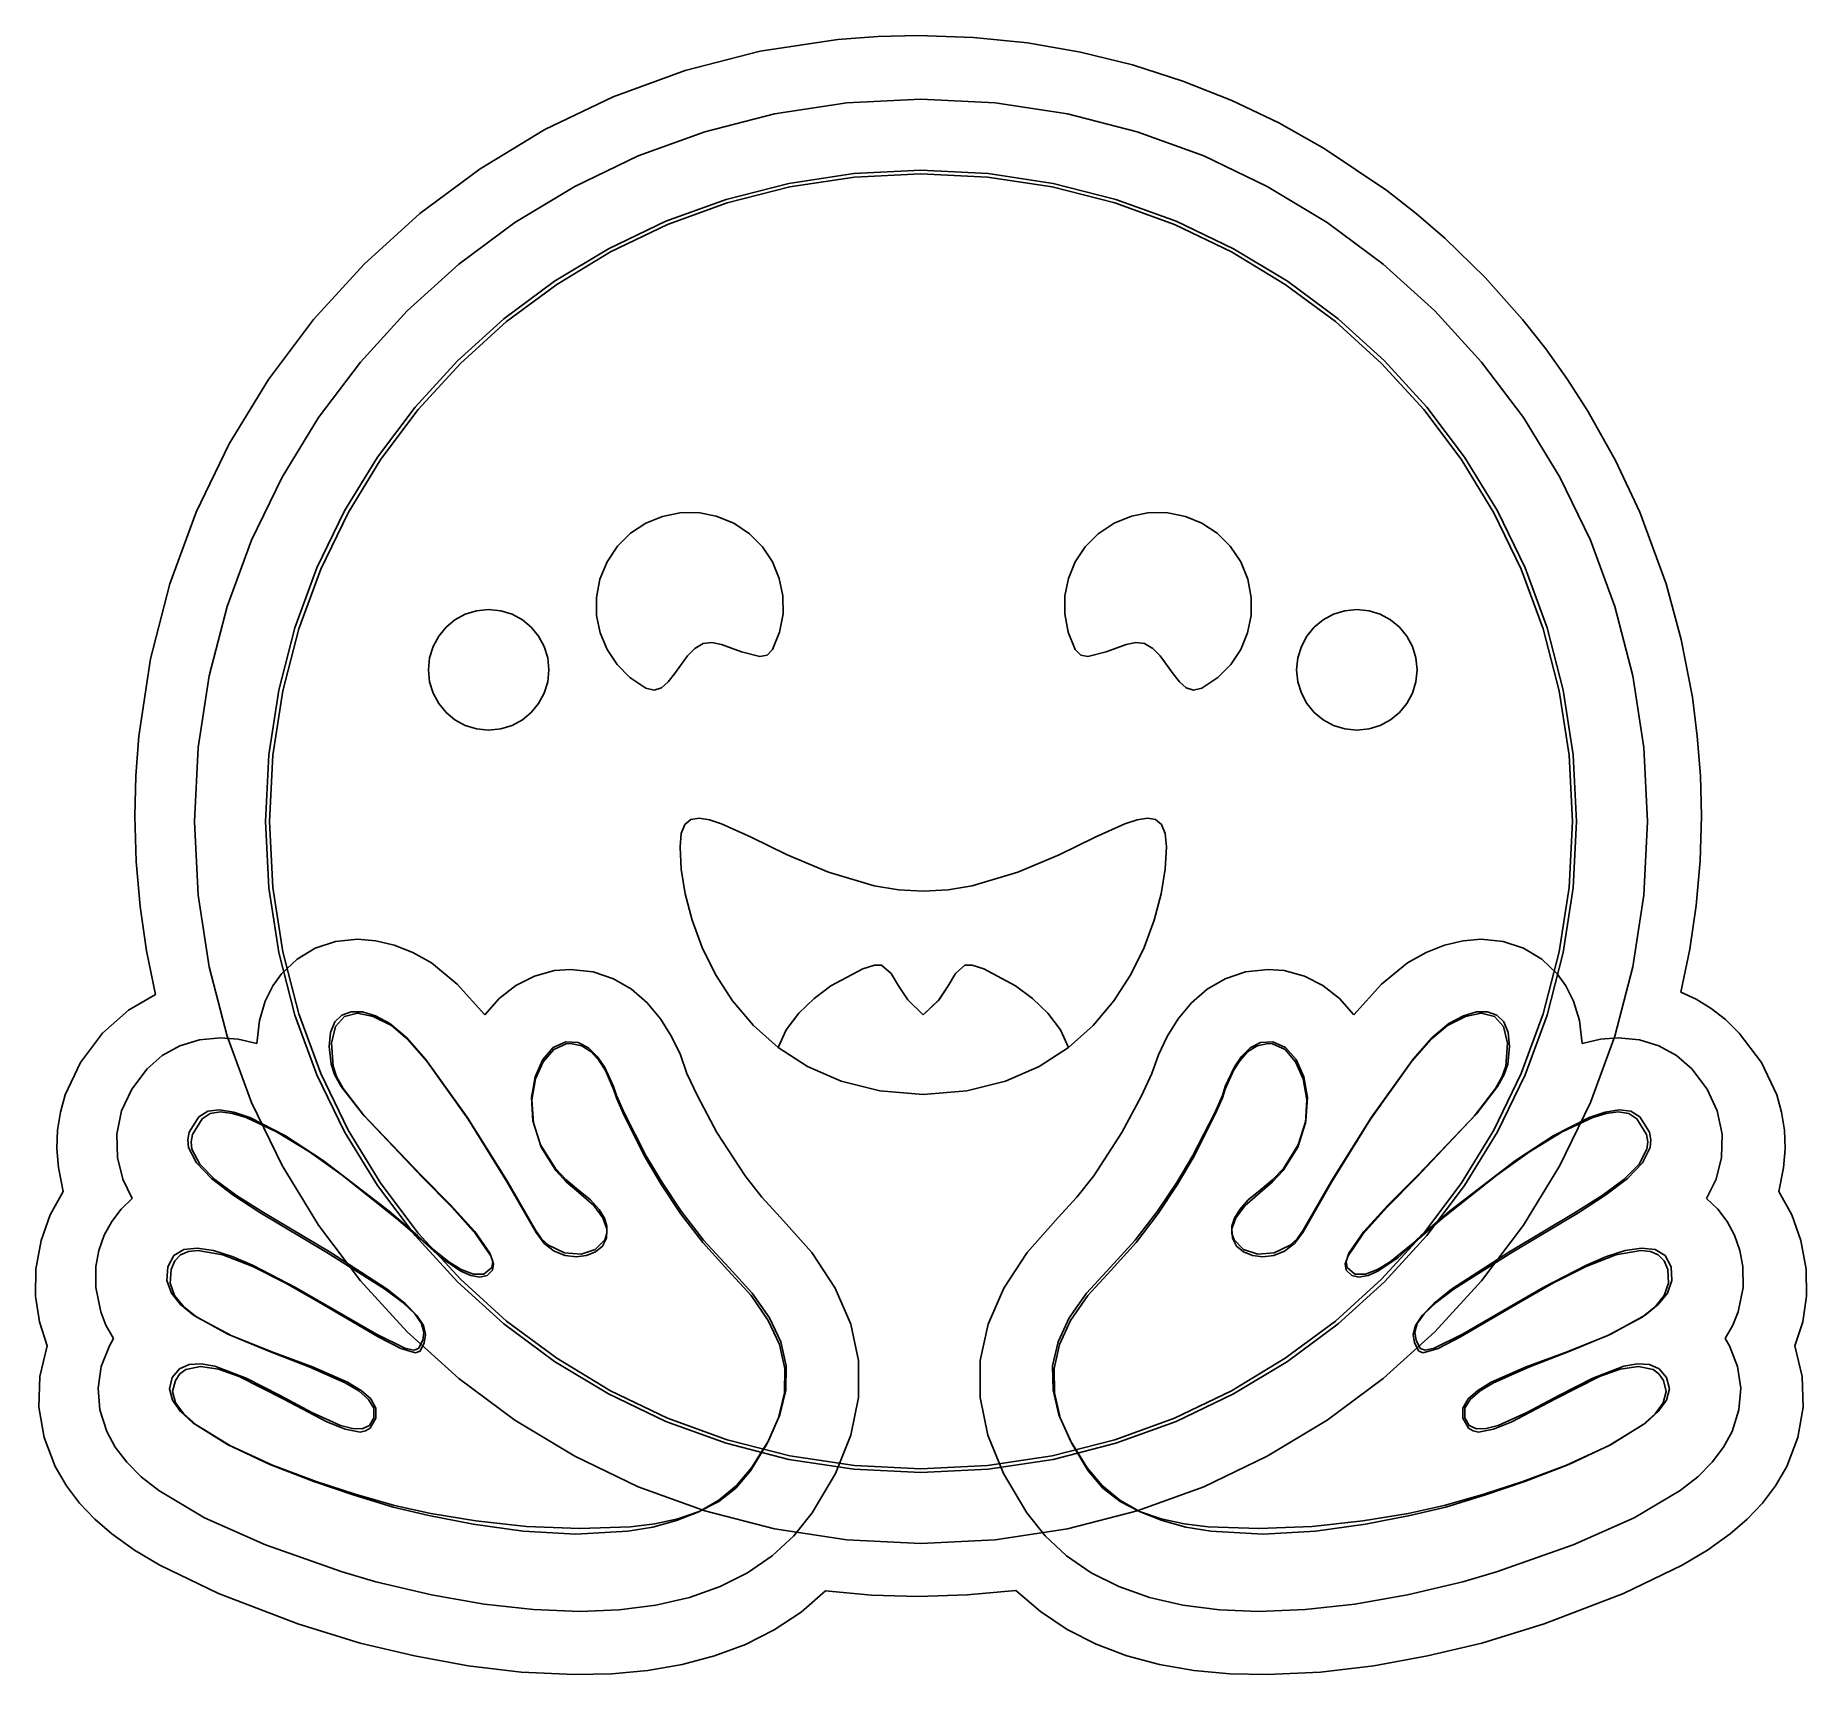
# Model space of a CAD drawing. Extents: x 0 to 132, y 0 to 123.
import ezdxf

# ---------------------------------------------------------------- set-up
doc = ezdxf.new("R2010")
doc.units = 0

msp = doc.modelspace()

# ---------------------------------------------------------------- linework, layer by layer
at = {"layer": 'Layer 1'}
for p, q in [((54.140526, 121.318206), (59.947978, 122.201172)), ((59.947978, 122.201172), (62.918367, 122.426183)), ((62.918367, 122.426183), (65.9283, 122.502)), ((65.9283, 122.502), (70.05373, 122.359576)), ((70.05373, 122.359576), (74.10265, 121.938422)), ((74.10265, 121.938422), (78.065545, 121.247713)), ((48.535329, 119.882381), (54.140526, 121.318206)), ((78.065545, 121.247713), (81.9329, 120.296625)), ((43.16177, 117.922977), (48.535329, 119.882381)), ((81.9329, 120.296625), (85.695198, 119.094334)), ((85.695198, 119.094334), (89.342925, 117.650016)), ((38.049235, 115.469271), (43.16177, 117.922977)), ((60.600133, 117.461669), (66.1458, 117.74)), ((66.1458, 117.74), (71.691446, 117.461669)), ((50.016641, 115.31632), (55.214659, 116.644743)), ((55.214659, 116.644743), (60.600133, 117.461669)), ((71.691446, 117.461669), (77.076896, 116.644743)), ((77.076896, 116.644743), (82.274885, 115.31632)), ((89.342925, 117.650016), (92.866564, 115.972846)), ((33.227107, 112.550544), (38.049235, 115.469271)), ((45.033344, 113.5035), (50.016641, 115.31632)), ((82.274885, 115.31632), (87.258152, 113.5035)), ((92.866564, 115.972846), (96.2566, 114.072)), ((96.2566, 114.072), (100.921, 110.931)), ((28.724771, 109.196073), (33.227107, 112.550544)), ((40.292032, 111.233381), (45.033344, 113.5035)), ((66.1458, 112.448), (61.141142, 112.196992)), ((71.150445, 112.196992), (66.1458, 112.448)), ((87.258152, 113.5035), (91.999431, 111.233381)), ((35.81997, 108.533063), (40.292032, 111.233381)), ((56.281056, 111.460261), (51.590147, 110.262246)), ((56.34304, 111.192807), (51.681596, 110.001517)), ((61.141142, 112.196992), (56.281056, 111.460261)), ((61.172591, 111.925401), (56.34304, 111.192807)), ((66.1458, 112.175), (61.172591, 111.925401)), ((71.118988, 111.925401), (66.1458, 112.175)), ((75.948514, 111.192807), (71.118988, 111.925401)), ((76.010528, 111.460261), (71.150445, 112.196992)), ((80.60993, 110.001517), (75.948514, 111.192807)), ((80.701444, 110.262246), (76.010528, 111.460261)), ((91.999431, 111.233381), (96.47146, 108.533063)), ((51.590147, 110.262246), (47.093017, 108.627384)), ((51.681596, 110.001517), (47.212709, 108.375834)), ((85.078786, 108.375834), (80.60993, 110.001517)), ((85.198588, 108.627384), (80.701444, 110.262246)), ((100.921, 110.931), (103.121, 109.2)), ((24.57161, 105.435137), (28.724771, 109.196073)), ((31.644421, 105.429645), (35.81997, 108.533063)), ((47.093017, 108.627384), (42.814271, 106.580115)), ((89.477355, 106.580115), (85.198588, 108.627384)), ((96.47146, 108.533063), (100.646975, 105.429645)), ((103.121, 109.2), (105.25, 107.372)), ((47.212709, 108.375834), (42.960829, 106.34006)), ((89.330634, 106.34006), (85.078786, 108.375834)), ((105.25, 107.372), (108.25975, 104.440625)), ((42.814271, 106.580115), (38.77851, 104.144878)), ((42.960829, 106.34006), (38.950405, 103.918495)), ((93.341024, 103.918495), (89.330634, 106.34006)), ((93.513141, 104.144878), (89.477355, 106.580115)), ((20.79701, 101.297017), (24.57161, 105.435137)), ((27.79265, 101.950225), (31.644421, 105.429645)), ((100.646975, 105.429645), (104.498712, 101.950225)), ((38.77851, 104.144878), (35.01034, 101.34611)), ((38.950405, 103.918495), (35.205887, 101.135441)), ((97.085509, 101.135441), (93.341024, 103.918495)), ((97.281341, 101.34611), (93.513141, 104.144878)), ((108.25975, 104.440625), (111.049, 101.3)), ((24.291921, 98.121903), (27.79265, 101.950225)), ((104.498712, 101.950225), (107.999409, 98.121903)), ((17.430354, 96.810989), (20.79701, 101.297017)), ((35.01034, 101.34611), (31.534362, 98.20825)), ((35.205887, 101.135441), (31.751725, 98.0152)), ((100.539637, 98.0152), (97.085509, 101.135441)), ((100.75735, 98.20825), (97.281341, 101.34611)), ((111.049, 101.3), (112.786, 99.0948)), ((21.169499, 93.971777), (24.291921, 98.121903)), ((31.534362, 98.20825), (28.375182, 94.755737)), ((31.751725, 98.0152), (28.612368, 94.582073)), ((103.678962, 94.582073), (100.539637, 98.0152)), ((103.916564, 94.755737), (100.75735, 98.20825)), ((107.999409, 98.121903), (111.121801, 93.971777)), ((112.786, 99.0948), (114.425375, 96.812737)), ((14.501026, 92.006334), (17.430354, 96.810989)), ((114.425375, 96.812737), (115.938, 94.4469)), ((18.452648, 89.526948), (21.169499, 93.971777)), ((28.375182, 94.755737), (25.557401, 91.01301)), ((28.612368, 94.582073), (25.812267, 90.860361)), ((106.479033, 90.860361), (103.678962, 94.582073)), ((106.734378, 91.01301), (103.916564, 94.755737)), ((111.121801, 93.971777), (113.838625, 89.526948)), ((115.938, 94.4469), (118.00975, 90.763837)), ((12.038412, 86.91233), (14.501026, 92.006334)), ((25.557401, 91.01301), (23.105623, 87.004506)), ((25.812267, 90.860361), (23.37587, 86.874367)), ((108.915402, 86.874367), (106.479033, 90.860361)), ((109.186188, 87.004506), (106.734378, 91.01301)), ((118.00975, 90.763837), (119.819, 86.9238)), ((16.168631, 84.814512), (18.452648, 89.526948)), ((113.838625, 89.526948), (116.122617, 84.814512)), ((10.071895, 81.558255), (12.038412, 86.91233)), ((23.105623, 87.004506), (21.044452, 82.754666)), ((23.37587, 86.874367), (21.327628, 82.648391)), ((44.468416, 85.34458), (45.595214, 86.088646)), ((45.595214, 86.088646), (46.834875, 86.600138)), ((46.834875, 86.600138), (48.149377, 86.867462)), ((48.149377, 86.867462), (49.500697, 86.879027)), ((49.500697, 86.879027), (50.850812, 86.623237)), ((50.850812, 86.623237), (52.1617, 86.0885)), ((52.1617, 86.0885), (53.339245, 85.303579)), ((80.5568, 86.0885), (79.379259, 85.303579)), ((81.867729, 86.623237), (80.5568, 86.0885)), ((83.217892, 86.879027), (81.867729, 86.623237)), ((84.569262, 86.867462), (83.217892, 86.879027)), ((85.883813, 86.600138), (84.569262, 86.867462)), ((87.123518, 86.088646), (85.883813, 86.600138)), ((88.250352, 85.34458), (87.123518, 86.088646)), ((110.96362, 82.648391), (108.915402, 86.874367)), ((111.247388, 82.754666), (109.186188, 87.004506)), ((119.819, 86.9238), (121.78, 81.5639)), ((14.344714, 79.861571), (16.168631, 84.814512)), ((43.492504, 84.379533), (44.468416, 85.34458)), ((53.339245, 85.303579), (54.306855, 84.330248)), ((79.379259, 85.303579), (78.411659, 84.330248)), ((89.226288, 84.379533), (88.250352, 85.34458)), ((116.122617, 84.814512), (117.946514, 79.861571)), ((42.7055, 83.2051), (43.492504, 84.379533)), ((54.306855, 84.330248), (55.052903, 83.206428)), ((78.411659, 84.330248), (77.665624, 83.206428)), ((90.0133, 83.2051), (89.226288, 84.379533)), ((21.044452, 82.754666), (19.39849, 78.287926)), ((21.327628, 82.648391), (19.69199, 78.206734)), ((42.169379, 81.897623), (42.7055, 83.2051)), ((55.052903, 83.206428), (55.565762, 81.970038)), ((77.665624, 83.206428), (77.152775, 81.970038)), ((90.549412, 81.897623), (90.0133, 83.2051)), ((112.599238, 78.206734), (110.96362, 82.648391)), ((112.893373, 78.287926), (111.247388, 82.754666)), ((8.63086, 75.97339), (10.071895, 81.558255)), ((41.912942, 80.551006), (42.169379, 81.897623)), ((55.565762, 81.970038), (55.833808, 80.658999)), ((77.152775, 81.970038), (76.884736, 80.658999)), ((90.80583, 80.551006), (90.549412, 81.897623)), ((121.78, 81.5639), (122.91275, 77.397463)), ((13.00816, 74.695223), (14.344714, 79.861571)), ((32.960122, 79.548218), (32.115823, 79.286128)), ((33.8666, 79.6396), (32.960122, 79.548218)), ((34.773106, 79.548218), (33.8666, 79.6396)), ((35.617419, 79.286128), (34.773106, 79.548218)), ((41.924562, 79.20318), (41.912942, 80.551006)), ((55.833808, 80.658999), (55.845414, 79.311233)), ((76.884736, 80.658999), (76.873128, 79.311233)), ((90.794185, 79.20318), (90.80583, 80.551006)), ((97.782989, 79.548218), (96.938666, 79.286128)), ((98.6895, 79.6396), (97.782989, 79.548218)), ((99.596075, 79.548218), (98.6895, 79.6396)), ((100.440383, 79.286128), (99.596075, 79.548218)), ((117.946514, 79.861571), (119.283053, 74.695223)), ((19.39849, 78.287926), (18.192342, 73.628726)), ((19.69199, 78.206734), (18.493407, 73.5737)), ((30.686113, 78.322175), (30.136876, 77.656485)), ((31.351791, 78.871418), (30.686113, 78.322175)), ((32.115823, 79.286128), (31.351791, 78.871418)), ((36.381453, 78.871418), (35.617419, 79.286128)), ((37.047125, 78.322175), (36.381453, 78.871418)), ((37.59635, 77.656485), (37.047125, 78.322175)), ((42.192613, 77.892075), (41.924562, 79.20318)), ((55.845414, 79.311233), (55.588953, 77.96466)), ((76.873128, 79.311233), (77.129575, 77.96466)), ((90.526112, 77.892075), (90.794185, 79.20318)), ((95.508925, 78.322175), (94.959682, 77.656485)), ((96.174615, 78.871418), (95.508925, 78.322175)), ((96.938666, 79.286128), (96.174615, 78.871418)), ((101.204358, 78.871418), (100.440383, 79.286128)), ((101.869937, 78.322175), (101.204358, 78.871418)), ((102.419056, 77.656485), (101.869937, 78.322175)), ((113.797806, 73.5737), (112.599238, 78.206734)), ((114.099541, 73.628726), (112.893373, 78.287926)), ((29.72217, 76.892434), (29.460082, 76.048111)), ((30.136876, 77.656485), (29.72217, 76.892434)), ((38.011044, 76.892434), (37.59635, 77.656485)), ((38.273122, 76.048111), (38.011044, 76.892434)), ((42.705468, 76.655623), (42.192613, 77.892075)), ((49.265949, 76.738295), (48.718939, 76.181731)), ((49.8882, 77.1006), (49.265949, 76.738295)), ((50.532389, 77.176831), (49.8882, 77.1006)), ((49.8882, 77.1006), (49.8882, 77.1006)), ((51.246897, 77.04233), (50.532389, 77.176831)), ((52.747025, 76.487363), (51.246897, 77.04233)), ((55.588953, 77.96466), (55.0528, 76.6572)), ((77.129575, 77.96466), (77.6657, 76.6572)), ((79.971525, 76.487363), (81.471659, 77.04233)), ((81.471659, 77.04233), (82.186182, 77.176831)), ((82.186182, 77.176831), (82.8304, 77.1006)), ((82.8304, 77.1006), (83.452651, 76.738295)), ((82.8304, 77.1006), (82.8304, 77.1006)), ((83.452651, 76.738295), (83.999664, 76.181731)), ((90.013244, 76.655623), (90.526112, 77.892075)), ((94.544972, 76.892434), (94.282882, 76.048111)), ((94.959682, 77.656485), (94.544972, 76.892434)), ((102.833648, 76.892434), (102.419056, 77.656485)), ((103.095651, 76.048111), (102.833648, 76.892434)), ((122.91275, 77.397463), (123.741, 73.1054)), ((7.74469, 70.187012), (8.63086, 75.97339)), ((29.460082, 76.048111), (29.3687, 75.1416)), ((38.3645, 75.1416), (38.273122, 76.048111)), ((43.451502, 75.531756), (42.705468, 76.655623)), ((44.419088, 74.558405), (43.451502, 75.531756)), ((48.718939, 76.181731), (47.749188, 74.843725)), ((54.108891, 76.128164), (52.747025, 76.487363)), ((54.650571, 76.238374), (54.108891, 76.128164)), ((55.0528, 76.6572), (54.650571, 76.238374)), ((77.6657, 76.6572), (78.067958, 76.238374)), ((78.067958, 76.238374), (78.609653, 76.128164)), ((78.609653, 76.128164), (79.971525, 76.487363)), ((83.999664, 76.181731), (84.969437, 74.843725)), ((88.299655, 74.558405), (89.267214, 75.531756)), ((89.267214, 75.531756), (90.013244, 76.655623)), ((94.282882, 76.048111), (94.1915, 75.1416)), ((103.187, 75.1416), (103.095651, 76.048111)), ((12.186234, 69.342566), (13.00816, 74.695223)), ((29.3687, 75.1416), (29.460082, 74.235122)), ((29.460082, 74.235122), (29.72217, 73.390823)), ((38.011044, 73.390823), (38.273122, 74.235122)), ((38.273122, 74.235122), (38.3645, 75.1416)), ((45.5966, 73.7735), (44.419088, 74.558405)), ((47.275721, 74.241233), (46.776042, 73.802381)), ((47.749188, 74.843725), (47.275721, 74.241233)), ((84.969437, 74.843725), (85.442928, 74.241233)), ((85.442928, 74.241233), (85.942642, 73.802381)), ((87.1222, 73.7735), (88.299655, 74.558405)), ((94.1915, 75.1416), (94.282882, 74.235122)), ((94.282882, 74.235122), (94.544972, 73.390823)), ((102.833648, 73.390823), (103.095651, 74.235122)), ((103.095651, 74.235122), (103.187, 75.1416)), ((119.283053, 74.695223), (120.104969, 69.342566)), ((18.192342, 73.628726), (17.450611, 68.801505)), ((18.493407, 73.5737), (17.756327, 68.773588)), ((29.72217, 73.390823), (30.136876, 72.626791)), ((37.59635, 72.626791), (38.011044, 73.390823)), ((46.22479, 73.616645), (45.5966, 73.7735)), ((46.776042, 73.802381), (46.22479, 73.616645)), ((85.942642, 73.802381), (86.493944, 73.616645)), ((86.493944, 73.616645), (87.1222, 73.7735)), ((94.544972, 73.390823), (94.959682, 72.626791)), ((102.419056, 72.626791), (102.833648, 73.390823)), ((114.534877, 68.773588), (113.797806, 73.5737)), ((114.841284, 68.801505), (114.099541, 73.628726)), ((123.741, 73.1054), (124.105, 70.1884)), ((30.136876, 72.626791), (30.686113, 71.961112)), ((30.686113, 71.961112), (31.351791, 71.411876)), ((31.351791, 71.411876), (32.115823, 70.99717)), ((35.617419, 70.99717), (36.381453, 71.411876)), ((36.381453, 71.411876), (37.047125, 71.961112)), ((37.047125, 71.961112), (37.59635, 72.626791)), ((94.959682, 72.626791), (95.508925, 71.961112)), ((95.508925, 71.961112), (96.174615, 71.411876)), ((96.174615, 71.411876), (96.938666, 70.99717)), ((100.440383, 70.99717), (101.204358, 71.411876)), ((101.204358, 71.411876), (101.869937, 71.961112)), ((101.869937, 71.961112), (102.419056, 72.626791)), ((7.518862, 67.227405), (7.74469, 70.187012)), ((32.115823, 70.99717), (32.960122, 70.735082)), ((32.960122, 70.735082), (33.8666, 70.6437)), ((33.8666, 70.6437), (34.773106, 70.735082)), ((33.8666, 70.6437), (33.8666, 70.6437)), ((34.773106, 70.735082), (35.617419, 70.99717)), ((96.938666, 70.99717), (97.782989, 70.735082)), ((97.782989, 70.735082), (98.6895, 70.6437)), ((98.6895, 70.6437), (99.596075, 70.735082)), ((98.6895, 70.6437), (98.6895, 70.6437)), ((99.596075, 70.735082), (100.440383, 70.99717)), ((124.105, 70.1884), (124.333375, 67.2345)), ((11.9062, 63.8307), (12.186234, 69.342566)), ((17.450611, 68.801505), (17.1979, 63.8307)), ((17.756327, 68.773588), (17.5052, 63.8307)), ((114.786, 63.8307), (114.534877, 68.773588)), ((115.094, 63.8307), (114.841284, 68.801505)), ((120.104969, 69.342566), (120.385, 63.8307)), ((7.44277, 64.2284), (7.518862, 67.227405)), ((124.333375, 67.2345), (124.414, 64.2284)), ((7.541923, 60.834461), (7.44277, 64.2284)), ((12.186234, 58.31884), (11.9062, 63.8307)), ((11.9062, 63.8307), (11.9062, 63.8307)), ((17.1979, 63.8307), (17.450611, 58.859898)), ((17.5052, 63.8307), (17.756327, 58.887815)), ((48.522641, 63.59512), (48.247749, 62.933577)), ((48.96969, 63.960397), (48.522641, 63.59512)), ((49.579812, 64.066475), (48.96969, 63.960397)), ((50.343924, 63.950422), (49.579812, 64.066475)), ((51.252941, 63.649305), (50.343924, 63.950422)), ((53.46935, 62.64015), (51.252941, 63.649305)), ((81.376417, 63.649683), (79.15995, 62.640563)), ((82.285451, 63.950764), (81.376417, 63.649683)), ((83.049575, 64.06677), (82.285451, 63.950764)), ((83.659705, 63.960634), (83.049575, 64.06677)), ((84.106758, 63.595288), (83.659705, 63.960634)), ((84.381651, 62.933666), (84.106758, 63.595288)), ((114.534877, 58.887815), (114.786, 63.8307)), ((114.786, 63.8307), (114.786, 63.8307)), ((114.841284, 58.859898), (115.094, 63.8307)), ((120.385, 63.8307), (120.104969, 58.31884)), ((124.414, 64.2284), (124.315188, 60.874344)), ((48.247749, 62.933577), (48.1541, 61.9387)), ((56.156366, 61.335552), (53.46935, 62.64015)), ((79.15995, 62.640563), (76.472839, 61.335947)), ((84.4753, 61.9387), (84.381651, 62.933666)), ((7.836756, 57.479813), (7.541923, 60.834461)), ((48.1541, 61.9387), (48.249864, 60.270338)), ((59.241312, 60.03205), (56.156366, 61.335552)), ((76.472839, 61.335947), (73.38775, 60.032373)), ((84.378924, 60.270003), (84.4747, 61.9382)), ((84.4747, 61.9382), (84.4753, 61.9387)), ((84.4753, 61.9387), (84.4753, 61.9387)), ((124.315188, 60.874344), (124.02325, 57.558275)), ((48.249864, 60.270338), (48.547797, 58.419787)), ((62.651516, 59.026186), (59.241312, 60.03205)), ((73.38775, 60.032373), (69.977348, 59.026379)), ((84.080958, 58.419577), (84.378924, 60.270003)), ((13.00816, 52.9662), (12.186234, 58.31884)), ((17.450611, 58.859898), (18.192342, 54.032682)), ((17.756327, 58.887815), (18.493407, 54.087709)), ((48.547797, 58.419787), (49.063863, 56.448637)), ((64.455877, 58.727537), (62.651516, 59.026186)), ((66.3143, 58.6145), (64.455877, 58.727537)), ((68.172863, 58.727641), (66.3143, 58.6145)), ((69.977348, 59.026379), (68.172863, 58.727641)), ((83.564847, 56.448515), (84.080958, 58.419577)), ((113.797806, 54.087709), (114.534877, 58.887815)), ((114.099541, 54.032682), (114.841284, 58.859898)), ((120.104969, 58.31884), (119.283053, 52.9662)), ((8.323329, 54.167033), (7.836756, 57.479813)), ((124.02325, 57.558275), (123.544938, 54.286719)), ((49.063863, 56.448637), (49.814025, 54.418475)), ((82.814638, 54.418413), (83.564847, 56.448515)), ((20.9202, 54.364762), (19.564134, 53.553152)), ((22.435491, 54.863492), (20.9202, 54.364762)), ((24.0753, 55.0333), (22.435491, 54.863492)), ((25.437444, 54.922292), (24.0753, 55.0333)), ((24.0753, 55.0333), (24.0753, 55.0333)), ((26.814175, 54.590288), (25.437444, 54.922292)), ((28.200844, 54.038814), (26.814175, 54.590288)), ((49.814025, 54.418475), (50.814246, 52.390891)), ((81.814373, 52.390865), (82.814638, 54.418413)), ((103.851781, 54.038814), (105.2385, 54.590288)), ((105.2385, 54.590288), (106.615469, 54.922292)), ((106.615469, 54.922292), (107.978, 55.0333)), ((107.978, 55.0333), (109.617734, 54.863492)), ((107.978, 55.0333), (107.978, 55.0333)), ((109.617734, 54.863492), (111.132875, 54.364762)), ((111.132875, 54.364762), (112.488828, 53.553152)), ((123.544938, 54.286719), (122.887, 51.0662)), ((8.9977, 50.8987), (8.323329, 54.167033)), ((14.344714, 47.799878), (13.00816, 52.9662)), ((18.192342, 54.032682), (19.39849, 49.373492)), ((19.564134, 53.553152), (18.402, 52.4447)), ((18.493407, 54.087709), (19.69199, 49.454684)), ((29.5928, 53.2694), (28.200844, 54.038814)), ((31.526975, 51.683475), (29.5928, 53.2694)), ((61.792872, 52.826062), (62.674917, 53.103219)), ((62.675274, 53.103747), (61.793164, 52.826605)), ((62.674917, 53.103219), (63.2028, 53.0974)), ((63.2033, 53.0979), (62.675274, 53.103747)), ((63.2028, 53.0974), (63.909838, 52.469694)), ((63.910338, 52.469983), (63.2033, 53.0979)), ((68.719044, 52.469441), (69.4261, 53.0974)), ((69.4266, 53.0979), (68.719558, 52.470194)), ((69.4261, 53.0974), (69.954126, 53.103219)), ((69.4276, 53.0979), (69.4266, 53.0979)), ((69.4266, 53.0979), (69.4266, 53.0979)), ((69.955487, 53.103747), (69.4276, 53.0979)), ((69.954126, 53.103219), (70.836234, 52.826062)), ((70.837539, 52.826605), (69.955487, 53.103747)), ((100.52605, 51.683475), (102.46, 53.2694)), ((102.46, 53.2694), (103.851781, 54.038814)), ((112.488828, 53.553152), (113.651, 52.4447)), ((112.599238, 49.454684), (113.797806, 54.087709)), ((112.893373, 49.373492), (114.099541, 54.032682)), ((119.283053, 52.9662), (117.946514, 47.799878)), ((18.402, 52.4447), (17.756786, 51.54795)), ((33.5885, 49.3816), (31.526975, 51.683475)), ((35.894162, 51.5836), (34.656023, 50.607531)), ((37.278795, 52.284944), (35.894162, 51.5836)), ((38.7858, 52.6867), (37.278795, 52.284944)), ((39.9872, 52.7809), (38.7858, 52.6867)), ((39.9885, 52.7809), (39.9872, 52.7809)), ((41.680842, 52.597797), (39.9885, 52.7809)), ((43.19717, 52.083683), (41.680842, 52.597797)), ((44.538835, 51.291349), (43.19717, 52.083683)), ((50.814246, 52.390891), (52.080491, 50.427475)), ((59.424275, 51.5456), (61.792872, 52.826062)), ((61.793164, 52.826605), (59.424613, 51.546138)), ((63.909838, 52.469694), (64.457125, 51.562425)), ((64.457625, 51.562738), (63.910338, 52.469983)), ((68.1717, 51.5622), (68.719044, 52.469441)), ((68.719558, 52.470194), (68.172237, 51.562925)), ((70.836234, 52.826062), (73.204775, 51.5456)), ((73.206137, 51.546138), (70.837539, 52.826605)), ((80.548098, 50.427467), (81.814373, 52.390865)), ((87.514082, 51.291349), (88.855798, 52.083683)), ((88.855798, 52.083683), (90.372187, 52.597797)), ((90.372187, 52.597797), (92.0646, 52.7809)), ((92.0646, 52.7809), (92.0659, 52.7809)), ((92.0659, 52.7809), (93.2674, 52.6867)), ((93.2674, 52.6867), (94.774192, 52.284944)), ((94.774192, 52.284944), (96.158762, 51.5836)), ((96.158762, 51.5836), (97.396952, 50.607531)), ((98.4646, 49.3816), (100.52605, 51.683475)), ((113.651, 52.4447), (114.296406, 51.54795)), ((6.964722, 49.736738), (8.9977, 50.8987)), ((17.178762, 50.395675), (16.749783, 48.969462)), ((17.756786, 51.54795), (17.178762, 50.395675)), ((34.656023, 50.607531), (33.5885, 49.3816)), ((45.707188, 50.273587), (44.538835, 51.291349)), ((46.703579, 49.08319), (45.707188, 50.273587)), ((52.080491, 50.427475), (53.628721, 48.589815)), ((57.012966, 49.501563), (58.166712, 50.603681)), ((58.167129, 50.604208), (57.01348, 49.502077)), ((58.166712, 50.603681), (59.424275, 51.5456)), ((59.424613, 51.546138), (58.167129, 50.604208)), ((64.457125, 51.562425), (65.155125, 50.493419)), ((65.155625, 50.493848), (64.457625, 51.562738)), ((65.155125, 50.493419), (66.3143, 49.3805)), ((66.3148, 49.381), (65.155625, 50.493848)), ((66.3143, 49.3805), (67.473606, 50.493334)), ((67.474148, 50.493919), (66.3148, 49.381)), ((67.473606, 50.493334), (68.1717, 51.5622)), ((68.172237, 51.562925), (67.474148, 50.493919)), ((73.204775, 51.5456), (74.462246, 50.603681)), ((74.463683, 50.604208), (73.206137, 51.546138)), ((74.462246, 50.603681), (75.615878, 49.501563)), ((75.617392, 49.502077), (74.463683, 50.604208)), ((78.999859, 48.589814), (80.548098, 50.427467)), ((85.349263, 49.08319), (86.345687, 50.273587)), ((86.345687, 50.273587), (87.514082, 51.291349)), ((97.396952, 50.607531), (98.4646, 49.3816)), ((114.296406, 51.54795), (114.8745, 50.395675)), ((114.8745, 50.395675), (115.303344, 48.969462)), ((122.887, 51.0662), (124.026625, 50.543478)), ((124.026625, 50.543478), (125.13325, 49.867625)), ((5.04732, 48.0095), (6.964722, 49.736738)), ((16.749783, 48.969462), (16.5517, 47.2509)), ((19.39849, 49.373492), (21.044452, 44.906766)), ((19.69199, 49.454684), (21.327628, 45.013041)), ((22.906825, 49.373487), (22.387825, 48.857683)), ((22.423812, 48.510237), (23.092942, 49.251367)), ((23.599159, 49.621293), (22.906825, 49.373487)), ((23.092942, 49.251367), (24.0753, 49.4991)), ((24.442241, 49.599798), (23.599159, 49.621293)), ((24.0753, 49.4991), (25.249837, 49.27365)), ((24.0753, 49.4991), (24.0753, 49.4991)), ((25.413483, 49.307701), (24.442241, 49.599798)), ((25.249837, 49.27365), (26.6091, 48.5958)), ((26.4903, 48.7437), (25.413483, 49.307701)), ((47.529361, 47.772948), (46.703579, 49.08319)), ((56.07753, 48.269937), (57.012966, 49.501563)), ((57.01348, 49.502077), (56.078144, 48.270442)), ((75.615878, 49.501563), (76.551189, 48.269937)), ((76.552765, 48.270442), (75.617392, 49.502077)), ((84.523458, 47.772948), (85.349263, 49.08319)), ((106.80325, 49.27365), (105.444, 48.5958)), ((105.563, 48.7437), (106.63975, 49.307701)), ((106.63975, 49.307701), (107.610938, 49.599798)), ((107.978, 49.4991), (106.80325, 49.27365)), ((107.610938, 49.599798), (108.453969, 49.621293)), ((108.959969, 49.251367), (107.978, 49.4991)), ((107.978, 49.4991), (107.978, 49.4991)), ((108.453969, 49.621293), (109.14625, 49.373487)), ((109.629, 48.510237), (108.959969, 49.251367)), ((109.14625, 49.373487), (109.665188, 48.857683)), ((110.96362, 45.013041), (112.599238, 49.454684)), ((111.247388, 44.906766), (112.893373, 49.373492)), ((115.303344, 48.969462), (115.501, 47.2509)), ((125.13325, 49.867625), (126.20575, 49.026884)), ((126.20575, 49.026884), (127.243, 48.0095)), ((3.398034, 45.839048), (5.04732, 48.0095)), ((13.848, 47.6716), (12.274376, 47.519864)), ((15.16385, 47.562462), (13.848, 47.6716)), ((16.168631, 42.84697), (14.344714, 47.799878)), ((22.064747, 48.075183), (21.960176, 47.027288)), ((22.387825, 48.857683), (22.064747, 48.075183)), ((22.123777, 47.278814), (22.423812, 48.510237)), ((27.730551, 47.700169), (26.4903, 48.7437)), ((26.6091, 48.5958), (27.839655, 47.549849)), ((29.155886, 46.078672), (27.730551, 47.700169)), ((48.185884, 46.395654), (47.529361, 47.772948)), ((53.628721, 48.589815), (55.4749, 46.9395)), ((55.4749, 46.9395), (56.07753, 48.269937)), ((56.078144, 48.270442), (55.4756, 46.94)), ((76.551189, 48.269937), (77.1537, 46.9395)), ((77.1553, 46.94), (76.552765, 48.270442)), ((77.1537, 46.9395), (78.999859, 48.589814)), ((83.866921, 46.395654), (84.523458, 47.772948)), ((102.897125, 46.078672), (104.322584, 47.700169)), ((105.444, 48.5958), (104.213346, 47.549849)), ((104.322584, 47.700169), (105.563, 48.7437)), ((109.929031, 47.278814), (109.629, 48.510237)), ((109.665188, 48.857683), (109.988187, 48.075183)), ((109.988187, 48.075183), (110.092656, 47.027288)), ((117.946514, 47.799878), (116.122617, 42.84697)), ((116.889, 47.562462), (118.205, 47.6716)), ((118.205, 47.6716), (119.778656, 47.519864)), ((127.243, 48.0095), (128.892578, 45.836903)), ((9.49776, 46.348305), (8.36265, 45.3567)), ((10.812983, 47.074062), (9.49776, 46.348305)), ((12.274376, 47.519864), (10.812983, 47.074062)), ((16.5517, 47.2509), (15.16385, 47.562462)), ((21.960176, 47.027288), (22.0967, 45.7153)), ((22.2487, 45.5602), (22.123777, 47.278814)), ((27.839655, 47.549849), (29.254102, 45.924575)), ((38.695071, 46.945029), (37.901367, 46.039561)), ((37.934253, 45.885416), (38.722193, 46.792999)), ((39.6329, 47.3715), (38.695071, 46.945029)), ((38.722193, 46.792999), (39.6531, 47.2205)), ((40.548314, 47.315754), (39.6329, 47.3715)), ((39.6531, 47.2205), (39.9885, 47.2467)), ((39.9885, 47.2467), (40.814568, 47.072518)), ((41.329506, 46.915444), (40.548314, 47.315754)), ((40.814568, 47.072518), (41.51992, 46.613309)), ((41.980227, 46.279062), (41.329506, 46.915444)), ((41.51992, 46.613309), (42.107815, 45.964084)), ((48.6745, 45.0041), (48.185884, 46.395654)), ((55.4756, 46.94), (57.661813, 45.524573)), ((74.96913, 45.524489), (77.1553, 46.94)), ((83.3783, 45.0041), (83.866921, 46.395654)), ((90.533053, 46.613309), (89.945153, 45.964084)), ((90.0728, 46.279062), (90.723467, 46.915444)), ((91.238446, 47.072518), (90.533053, 46.613309)), ((90.723467, 46.915444), (91.504585, 47.315754)), ((92.0646, 47.2467), (91.238446, 47.072518)), ((91.504585, 47.315754), (92.4199, 47.3715)), ((92.4001, 47.2205), (92.0646, 47.2467)), ((93.331002, 46.792999), (92.4001, 47.2205)), ((92.4199, 47.3715), (93.357816, 46.945029)), ((94.118927, 45.885416), (93.331002, 46.792999)), ((93.357816, 46.945029), (94.151564, 46.039561)), ((104.213346, 47.549849), (102.798827, 45.924575)), ((109.804, 45.5602), (109.929031, 47.278814)), ((110.092656, 47.027288), (109.956, 45.7153)), ((115.501, 47.2509), (116.889, 47.562462)), ((119.778656, 47.519864), (121.24, 47.074062)), ((121.24, 47.074062), (122.555094, 46.348305)), ((122.555094, 46.348305), (123.69, 45.3567)), ((2.254371, 43.417338), (3.398034, 45.839048)), ((8.36265, 45.3567), (7.221287, 43.844203)), ((21.327628, 45.013041), (23.37587, 40.78708)), ((22.0967, 45.7153), (22.361147, 44.932318)), ((22.511143, 44.775442), (22.2487, 45.5602)), ((32.260063, 41.7517), (29.155886, 46.078672)), ((29.254102, 45.924575), (32.335012, 41.587525)), ((37.901367, 46.039561), (37.330589, 44.757909)), ((37.367511, 44.600793), (37.934253, 45.885416)), ((42.504225, 45.5151), (41.980227, 46.279062)), ((42.107815, 45.964084), (42.581513, 45.21985)), ((43.187056, 44.038406), (42.504225, 45.5151)), ((42.581513, 45.21985), (43.199348, 43.826391)), ((49.446911, 43.339434), (48.6745, 45.0041)), ((57.661813, 45.524573), (60.1856, 44.427512)), ((72.445337, 44.427287), (74.96913, 45.524489)), ((82.60595, 43.339434), (83.3783, 45.0041)), ((89.471475, 45.21985), (88.853709, 43.826391)), ((88.866039, 44.038406), (89.548837, 45.5151)), ((89.945153, 45.964084), (89.471475, 45.21985)), ((89.548837, 45.5151), (90.0728, 46.279062)), ((94.685641, 44.600793), (94.118927, 45.885416)), ((94.151564, 46.039561), (94.722358, 44.757909)), ((102.798827, 45.924575), (99.717838, 41.587525)), ((99.7928, 41.7517), (102.897125, 46.078672)), ((108.915402, 40.78708), (110.96362, 45.013041)), ((109.541608, 44.775442), (109.804, 45.5602)), ((109.956, 45.7153), (109.691653, 44.932318)), ((123.69, 45.3567), (124.831469, 43.844203)), ((128.892578, 45.836903), (130.036375, 43.41045)), ((7.221287, 43.844203), (6.462612, 42.2082)), ((21.044452, 44.906766), (23.105623, 40.65694)), ((22.361147, 44.932318), (22.864945, 44.039614)), ((23.011108, 43.880703), (22.511143, 44.775442)), ((22.864945, 44.039614), (24.440944, 41.999998)), ((24.575108, 41.836423), (23.011108, 43.880703)), ((37.330589, 44.757909), (37.061538, 43.202888)), ((37.1002, 43.042175), (37.367511, 44.600793)), ((43.408, 43.3533), (43.187056, 44.038406)), ((43.199348, 43.826391), (43.3995, 43.193)), ((60.1856, 44.427512), (63.063388, 43.712445)), ((63.063388, 43.712445), (66.3116, 43.443)), ((66.3193, 43.443), (69.567527, 43.712192)), ((69.567527, 43.712192), (72.445337, 44.427287)), ((88.6451, 43.3533), (88.866039, 44.038406)), ((88.853709, 43.826391), (88.6536, 43.193)), ((94.952912, 43.042175), (94.685641, 44.600793)), ((94.722358, 44.757909), (94.991412, 43.202888)), ((107.477736, 41.836423), (109.041683, 43.880703)), ((109.187932, 44.039614), (107.612025, 41.999998)), ((109.041683, 43.880703), (109.541608, 44.775442)), ((109.186188, 40.65694), (111.247388, 44.906766)), ((109.691653, 44.932318), (109.187932, 44.039614)), ((124.831469, 43.844203), (125.59025, 42.2082)), ((1.892257, 42.125358), (2.254371, 43.417338)), ((18.452648, 38.134575), (16.168631, 42.84697)), ((37.061538, 43.202888), (37.173012, 41.477312)), ((37.210551, 41.312604), (37.1002, 43.042175)), ((43.3995, 43.193), (43.959769, 41.918122)), ((43.972516, 42.081392), (43.408, 43.3533)), ((50.913812, 40.601725), (49.446911, 43.339434)), ((66.3116, 43.443), (66.3153, 43.443)), ((66.3153, 43.443), (66.3193, 43.443)), ((81.1391, 40.601725), (82.60595, 43.339434)), ((88.080539, 42.081392), (88.6451, 43.3533)), ((88.6536, 43.193), (88.093303, 41.918122)), ((94.842507, 41.312604), (94.952912, 43.042175)), ((94.991412, 43.202888), (94.87994, 41.477312)), ((116.122617, 42.84697), (113.838625, 38.134575)), ((130.036375, 43.41045), (130.398479, 42.11592)), ((1.68068, 40.786283), (1.892257, 42.125358)), ((6.462612, 42.2082), (6.100196, 40.489697)), ((12.2393, 41.7785), (11.509559, 40.622894)), ((11.744823, 40.464194), (12.4656, 41.6142)), ((12.904691, 42.194988), (12.2393, 41.7785)), ((12.4656, 41.6142), (13.066463, 42.0118)), ((13.781218, 42.296045), (12.904691, 42.194988)), ((13.066463, 42.0118), (13.848, 42.1373)), ((14.833824, 42.121487), (13.781218, 42.296045)), ((13.848, 42.1373), (14.742255, 42.031135)), ((14.742255, 42.031135), (15.75341, 41.731551)), ((16.027453, 41.711131), (14.833824, 42.121487)), ((15.75341, 41.731551), (18.030056, 40.662658)), ((18.697556, 40.34229), (16.027453, 41.711131)), ((24.440944, 41.999998), (28.819, 37.428637)), ((28.919888, 37.254638), (24.575108, 41.836423)), ((35.199333, 37.062628), (32.260063, 41.7517)), ((32.335012, 41.587525), (35.252517, 36.887588)), ((37.173012, 41.477312), (37.743814, 39.683995)), ((37.776797, 39.515122), (37.210551, 41.312604)), ((43.959769, 41.918122), (45.58665, 38.721875)), ((45.611725, 38.892587), (43.972516, 42.081392)), ((86.441237, 38.892587), (88.080539, 42.081392)), ((88.093303, 41.918122), (86.466375, 38.721875)), ((94.276192, 39.515122), (94.842507, 41.312604)), ((94.87994, 41.477312), (94.309155, 39.683995)), ((99.717838, 41.587525), (96.80033, 36.887588)), ((96.853475, 37.062628), (99.7928, 41.7517)), ((103.132987, 37.254638), (107.477736, 41.836423)), ((107.612025, 41.999998), (103.233975, 37.428637)), ((113.35548, 40.34229), (116.025594, 41.711131)), ((116.299541, 41.731551), (114.022891, 40.662658)), ((116.025594, 41.711131), (117.219253, 42.121487)), ((117.310714, 42.031135), (116.299541, 41.731551)), ((117.219253, 42.121487), (118.27191, 42.296045)), ((118.205, 42.1373), (117.310714, 42.031135)), ((118.986375, 42.0118), (118.205, 42.1373)), ((118.27191, 42.296045), (119.14851, 42.194988)), ((119.587, 41.6142), (118.986375, 42.0118)), ((119.14851, 42.194988), (119.814, 41.7785)), ((120.307834, 40.464194), (119.587, 41.6142)), ((119.814, 41.7785), (120.543605, 40.622894)), ((125.59025, 42.2082), (125.952656, 40.489697)), ((130.398479, 42.11592), (130.609984, 40.774597)), ((1.627683, 39.40535), (1.68068, 40.786283)), ((6.100196, 40.489697), (6.14761, 38.7297)), ((11.509559, 40.622894), (11.406683, 40.054718)), ((11.406683, 40.054718), (11.466986, 39.488572)), ((11.647046, 39.904187), (11.744823, 40.464194)), ((11.712587, 39.349027), (11.647046, 39.904187)), ((18.030056, 40.662658), (20.485212, 39.151689)), ((21.511075, 38.50805), (18.697556, 40.34229)), ((23.105623, 40.65694), (25.557401, 36.648454)), ((23.37587, 40.78708), (25.812267, 36.801102)), ((37.743814, 39.683995), (38.852743, 37.925753)), ((53.005933, 37.376628), (50.913812, 40.601725)), ((79.04705, 37.376628), (81.1391, 40.601725)), ((94.309155, 39.683995), (93.20027, 37.925753)), ((106.479033, 36.801102), (108.915402, 40.78708)), ((106.734378, 36.648454), (109.186188, 40.65694)), ((110.542, 38.50805), (113.35548, 40.34229)), ((114.022891, 40.662658), (111.567764, 39.151689)), ((120.405633, 39.904187), (120.307834, 40.464194)), ((120.340109, 39.349027), (120.405633, 39.904187)), ((120.543605, 40.622894), (120.646434, 40.054718)), ((120.646434, 40.054718), (120.586094, 39.488572)), ((125.952656, 40.489697), (125.905, 38.7297)), ((130.609984, 40.774597), (130.662842, 39.392038)), ((1.74131, 37.9878), (1.627683, 39.40535)), ((6.14761, 38.7297), (6.549283, 37.128525)), ((11.466986, 39.488572), (12.042685, 38.349201)), ((12.298356, 38.237799), (11.712587, 39.349027)), ((12.042685, 38.349201), (13.16776, 37.17845)), ((20.485212, 39.151689), (22.92615, 37.419713)), ((26.446559, 34.717494), (21.511075, 38.50805)), ((38.877169, 37.752773), (37.776797, 39.515122)), ((45.58665, 38.721875), (46.774793, 36.697795)), ((46.808869, 36.873217), (45.611725, 38.892587)), ((85.24405, 36.873217), (86.441237, 38.892587)), ((86.466375, 38.721875), (85.278219, 36.697795)), ((93.175734, 37.752773), (94.276192, 39.515122)), ((105.606656, 34.717494), (110.542, 38.50805)), ((111.567764, 39.151689), (109.126875, 37.419713)), ((120.010348, 38.349201), (118.88525, 37.17845)), ((119.754361, 38.237799), (120.340109, 39.349027)), ((120.586094, 39.488572), (120.010348, 38.349201)), ((125.905, 38.7297), (125.50375, 37.128525)), ((130.662842, 39.392038), (130.549, 37.9738)), ((2.10553, 36.1874), (1.74131, 37.9878)), ((6.549283, 37.128525), (7.25166, 35.6706)), ((13.431589, 37.099612), (12.298356, 38.237799)), ((13.16776, 37.17845), (14.773315, 35.949986)), ((15.041748, 35.903568), (13.431589, 37.099612)), ((21.169499, 33.68979), (18.452648, 38.134575)), ((22.92615, 37.419713), (26.994469, 34.177011)), ((28.819, 37.428637), (31.022454, 35.196721)), ((31.10667, 35.017691), (28.919888, 37.254638)), ((37.3702, 33.3113), (35.199333, 37.062628)), ((38.852743, 37.925753), (39.633631, 37.091915)), ((39.6521, 36.916974), (38.877169, 37.752773)), ((39.633631, 37.091915), (40.5786, 36.3054)), ((54.264803, 35.764327), (53.005933, 37.376628)), ((77.788231, 35.764327), (79.04705, 37.376628)), ((92.41942, 37.091915), (91.4745, 36.3054)), ((92.400754, 36.916974), (93.175734, 37.752773)), ((93.20027, 37.925753), (92.41942, 37.091915)), ((94.6826, 33.3113), (96.853475, 37.062628)), ((100.946202, 35.017691), (103.132987, 37.254638)), ((103.233975, 37.428637), (101.030473, 35.196721)), ((109.126875, 37.419713), (105.058672, 34.177011)), ((113.838625, 38.134575), (111.121801, 33.68979)), ((117.010936, 35.903568), (118.621125, 37.099612)), ((118.88525, 37.17845), (117.279684, 35.949986)), ((118.621125, 37.099612), (119.754361, 38.237799)), ((125.50375, 37.128525), (124.801, 35.6706)), ((130.549, 37.9738), (130.185, 36.1874)), ((1.137195, 34.454725), (2.10553, 36.1874)), ((14.773315, 35.949986), (16.790454, 34.637478)), ((17.058296, 34.618767), (15.041748, 35.903568)), ((25.557401, 36.648454), (28.375182, 32.905744)), ((25.812267, 36.801102), (28.612368, 33.079408)), ((35.252517, 36.887588), (37.4073, 33.1277)), ((40.5899, 36.1286), (39.6521, 36.916974)), ((40.5786, 36.3054), (41.471277, 35.563529)), ((41.710777, 35.147808), (40.5899, 36.1286)), ((46.774793, 36.697795), (48.199256, 34.546841)), ((48.244122, 34.727264), (46.808869, 36.873217)), ((55.654, 34.2498), (54.264803, 35.764327)), ((76.3991, 34.2498), (77.788231, 35.764327)), ((83.808767, 34.727264), (85.24405, 36.873217)), ((85.278219, 36.697795), (83.853759, 34.546841)), ((90.342052, 35.147808), (91.4629, 36.1286)), ((91.4745, 36.3054), (90.581788, 35.563529)), ((91.4629, 36.1286), (92.400754, 36.916974)), ((96.80033, 36.887588), (94.6456, 33.1277)), ((103.678962, 33.079408), (106.479033, 36.801102)), ((103.916564, 32.905744), (106.734378, 36.648454)), ((114.994328, 34.618767), (117.010936, 35.903568)), ((117.279684, 35.949986), (115.262531, 34.637478)), ((130.185, 36.1874), (131.153625, 34.454725)), ((0.45253, 32.5443), (1.137195, 34.454725)), ((6.420854, 34.884973), (5.720562, 33.968537)), ((7.25166, 35.6706), (6.420854, 34.884973)), ((16.790454, 34.637478), (21.7839, 31.655)), ((22.0284, 31.6593), (17.058296, 34.618767)), ((28.5903, 32.8877), (26.446559, 34.717494)), ((31.022454, 35.196721), (32.836456, 33.200533)), ((32.907048, 33.017083), (31.10667, 35.017691)), ((41.471277, 35.563529), (42.105001, 34.859731)), ((42.391136, 34.238989), (41.710777, 35.147808)), ((42.105001, 34.859731), (42.50403, 34.201698)), ((48.199256, 34.546841), (49.849929, 32.386835)), ((49.907295, 32.572276), (48.244122, 34.727264)), ((82.145585, 32.572276), (83.808767, 34.727264)), ((83.853759, 34.546841), (82.203114, 32.386835)), ((89.948032, 34.859731), (89.548977, 34.201698)), ((89.661706, 34.238989), (90.342052, 35.147808)), ((90.581788, 35.563529), (89.948032, 34.859731)), ((99.14582, 33.017083), (100.946202, 35.017691)), ((101.030473, 35.196721), (99.216413, 33.200533)), ((103.463, 32.8877), (105.606656, 34.717494)), ((110.024, 31.6593), (114.994328, 34.618767)), ((115.262531, 34.637478), (110.269, 31.655)), ((124.801, 35.6706), (125.631875, 34.884973)), ((125.631875, 34.884973), (126.33225, 33.968537)), ((131.153625, 34.454725), (131.838, 32.5443)), ((5.720562, 33.968537), (5.16384, 32.931183)), ((24.291921, 29.539713), (21.169499, 33.68979)), ((26.994469, 34.177011), (28.6932, 32.7031)), ((28.612368, 33.079408), (31.751725, 29.6463)), ((32.836456, 33.200533), (33.961705, 31.589988)), ((37.81499, 32.674501), (37.3702, 33.3113)), ((37.4073, 33.1277), (38.018388, 32.305958)), ((42.687605, 33.420266), (42.391136, 34.238989)), ((42.50403, 34.201698), (42.692617, 33.59712)), ((42.656813, 32.709762), (42.687605, 33.420266)), ((42.692617, 33.59712), (42.695019, 33.053689)), ((57.984858, 31.63222), (55.654, 34.2498)), ((74.06816, 31.63222), (76.3991, 34.2498)), ((89.360366, 33.59712), (89.357943, 33.053689)), ((89.548977, 34.201698), (89.360366, 33.59712)), ((89.365239, 33.420266), (89.661706, 34.238989)), ((89.396025, 32.709762), (89.365239, 33.420266)), ((94.6456, 33.1277), (94.034539, 32.305958)), ((94.237827, 32.674501), (94.6826, 33.3113)), ((99.216413, 33.200533), (98.091115, 31.589988)), ((100.539637, 29.6463), (103.678962, 33.079408)), ((105.058672, 34.177011), (103.36, 32.7031)), ((111.121801, 33.68979), (107.999409, 29.539713)), ((126.33225, 33.968537), (126.889, 32.931183)), ((0.061825, 30.409577), (0.45253, 32.5443)), ((4.76374, 31.7828), (4.54682, 30.606883)), ((5.16384, 32.931183), (4.76374, 31.7828)), ((11.104895, 31.871553), (10.355748, 31.418298)), ((12.110248, 31.977126), (11.104895, 31.871553)), ((11.448128, 31.714992), (12.1509, 31.794)), ((13.328172, 31.785078), (12.110248, 31.977126)), ((12.1509, 31.794), (14.022305, 31.46519)), ((14.71503, 31.345471), (13.328172, 31.785078)), ((28.375182, 32.905744), (31.534362, 29.45325)), ((29.279794, 32.233142), (28.5903, 32.8877)), ((28.6932, 32.7031), (30.313662, 31.24825)), ((30.888, 30.944488), (29.279794, 32.233142)), ((34.024025, 31.403092), (32.907048, 33.017083)), ((38.340403, 32.183451), (37.81499, 32.674501)), ((38.018388, 32.305958), (38.758475, 31.741737)), ((39.536077, 31.607836), (38.340403, 32.183451)), ((38.758475, 31.741737), (39.56955, 31.416673)), ((41.827663, 31.867188), (40.763177, 31.522924)), ((42.53549, 32.579096), (41.827663, 31.867188)), ((41.839958, 31.685905), (42.355387, 32.125601)), ((42.355387, 32.125601), (42.656813, 32.709762)), ((42.695019, 33.053689), (42.53549, 32.579096)), ((49.849929, 32.386835), (51.7167, 30.3356)), ((51.7882, 30.5258), (49.907295, 32.572276)), ((80.2647, 30.5258), (82.145585, 32.572276)), ((82.203114, 32.386835), (80.3364, 30.3356)), ((89.357943, 33.053689), (89.517454, 32.579096)), ((89.697439, 32.125601), (89.396025, 32.709762)), ((89.517454, 32.579096), (90.22525, 31.867188)), ((90.212856, 31.685905), (89.697439, 32.125601)), ((90.22525, 31.867188), (91.289709, 31.522924)), ((93.294488, 31.741737), (92.483392, 31.416673)), ((92.516784, 31.607836), (93.71243, 32.183451)), ((94.034539, 32.305958), (93.294488, 31.741737)), ((93.71243, 32.183451), (94.237827, 32.674501)), ((98.02885, 31.403092), (99.14582, 33.017083)), ((100.75735, 29.45325), (103.916564, 32.905744)), ((101.16505, 30.944488), (102.773428, 32.233142)), ((103.36, 32.7031), (101.739238, 31.24825)), ((102.773428, 32.233142), (103.463, 32.8877)), ((117.337863, 31.345471), (118.724797, 31.785078)), ((119.902, 31.794), (118.030771, 31.46519)), ((118.724797, 31.785078), (119.942811, 31.977126)), ((120.604609, 31.714992), (119.902, 31.794)), ((119.942811, 31.977126), (120.948271, 31.871553)), ((120.948271, 31.871553), (121.697546, 31.418298)), ((126.889, 32.931183), (127.289, 31.7828)), ((127.289, 31.7828), (127.506203, 30.606883)), ((131.838, 32.5443), (132.228688, 30.409577)), ((4.54682, 30.606883), (4.525679, 29.041463)), ((9.90644, 30.5673), (9.841414, 29.546532)), ((10.355748, 31.418298), (9.90644, 30.5673)), ((10.1503, 30.3771), (10.432547, 31.024177)), ((10.432547, 31.024177), (10.87025, 31.464262)), ((10.87025, 31.464262), (11.448128, 31.714992)), ((14.022305, 31.46519), (16.249375, 30.598328)), ((16.227189, 30.708364), (14.71503, 31.345471)), ((19.452867, 29.0419), (16.227189, 30.708364)), ((16.249375, 30.598328), (18.677313, 29.372764)), ((21.7839, 31.655), (26.093023, 28.92665)), ((26.290367, 28.894616), (22.0284, 31.6593)), ((30.313662, 31.24825), (31.786936, 30.248041)), ((31.820866, 30.378789), (30.888, 30.944488)), ((34.0989, 30.515), (33.512618, 30.037479)), ((33.961705, 31.589988), (34.172516, 30.97618)), ((34.233425, 30.788041), (34.024025, 31.403092)), ((34.172516, 30.97618), (34.0989, 30.515)), ((34.1606, 30.326), (34.233425, 30.788041)), ((40.763177, 31.522924), (39.536077, 31.607836)), ((39.56955, 31.416673), (40.3936, 31.3124)), ((40.3936, 31.3124), (41.167153, 31.408797)), ((41.167153, 31.408797), (41.839958, 31.685905)), ((53.540807, 28.615762), (51.7882, 30.5258)), ((59.733088, 28.985453), (57.984858, 31.63222)), ((72.3199, 28.985453), (74.06816, 31.63222)), ((78.512072, 28.615762), (80.2647, 30.5258)), ((90.885652, 31.408797), (90.212856, 31.685905)), ((91.6592, 31.3124), (90.885652, 31.408797)), ((91.289709, 31.522924), (92.516784, 31.607836)), ((92.483392, 31.416673), (91.6592, 31.3124)), ((97.81946, 30.788041), (98.02885, 31.403092)), ((97.8923, 30.326), (97.81946, 30.788041)), ((98.091115, 31.589988), (97.88029, 30.97618)), ((97.88029, 30.97618), (97.9539, 30.515)), ((97.9539, 30.515), (98.540204, 30.037479)), ((100.232092, 30.378789), (101.16505, 30.944488)), ((101.739238, 31.24825), (100.265927, 30.248041)), ((105.762344, 28.894616), (110.024, 31.6593)), ((110.269, 31.655), (105.959984, 28.92665)), ((112.599875, 29.0419), (115.825643, 30.708364)), ((115.803797, 30.598328), (113.375893, 29.372764)), ((118.030771, 31.46519), (115.803797, 30.598328)), ((115.825643, 30.708364), (117.337863, 31.345471)), ((121.182625, 31.464262), (120.604609, 31.714992)), ((121.620578, 31.024177), (121.182625, 31.464262)), ((121.903, 30.3771), (121.620578, 31.024177)), ((121.697546, 31.418298), (122.147, 30.5673)), ((122.147, 30.5673), (122.211884, 29.546532)), ((127.506203, 30.606883), (127.527375, 29.041463)), ((0.027023, 28.384813), (0.061825, 30.409577)), ((9.841414, 29.546532), (10.177752, 28.611138)), ((10.086336, 29.358269), (10.1503, 30.3771)), ((10.422187, 28.432713), (10.086336, 29.358269)), ((18.677313, 29.372764), (21.151325, 27.96785)), ((27.79265, 25.71144), (24.291921, 29.539713)), ((31.534362, 29.45325), (35.01034, 26.315409)), ((31.751725, 29.6463), (35.205887, 26.526077)), ((31.786936, 30.248041), (32.528244, 29.918426)), ((32.724506, 30.034264), (31.820866, 30.378789)), ((32.528244, 29.918426), (33.2113, 29.7934)), ((33.512618, 30.037479), (32.724506, 30.034264)), ((33.2113, 29.7934), (33.74805, 29.917538)), ((33.74805, 29.917538), (34.1606, 30.326)), ((51.7167, 30.3356), (53.456104, 28.421188)), ((80.3364, 30.3356), (78.596902, 28.421188)), ((97.085509, 26.526077), (100.539637, 29.6463)), ((97.281341, 26.315409), (100.75735, 29.45325)), ((98.304963, 29.917538), (97.8923, 30.326)), ((98.8419, 29.7934), (98.304963, 29.917538)), ((98.540204, 30.037479), (99.328372, 30.034264)), ((99.524726, 29.918426), (98.8419, 29.7934)), ((99.328372, 30.034264), (100.232092, 30.378789)), ((100.265927, 30.248041), (99.524726, 29.918426)), ((107.999409, 29.539713), (104.498712, 25.71144)), ((113.375893, 29.372764), (110.901875, 27.96785)), ((121.631162, 28.432713), (121.966995, 29.358269)), ((122.211884, 29.546532), (121.875432, 28.611138)), ((121.966995, 29.358269), (121.903, 30.3771)), ((132.228688, 30.409577), (132.265, 28.384813)), ((0.320544, 26.475192), (0.027023, 28.384813)), ((4.525679, 29.041463), (4.899231, 27.206511)), ((10.177752, 28.611138), (10.858795, 27.751871)), ((11.101331, 27.589749), (10.422187, 28.432713)), ((25.48789, 25.541672), (19.452867, 29.0419)), ((21.151325, 27.96785), (25.618388, 25.337372)), ((26.093023, 28.92665), (27.44789, 27.905312)), ((27.620587, 27.840146), (26.290367, 28.894616)), ((27.44789, 27.905312), (28.350137, 27.054575)), ((28.499613, 26.952175), (27.620587, 27.840146)), ((53.456104, 28.421188), (54.738459, 26.574987)), ((54.8329, 26.773802), (53.540807, 28.615762)), ((60.899186, 26.30466), (59.733088, 28.985453)), ((71.153809, 26.30466), (72.3199, 28.985453)), ((77.219986, 26.773802), (78.512072, 28.615762)), ((78.596902, 28.421188), (77.314483, 26.574987)), ((103.55325, 26.952175), (104.432223, 27.840146)), ((104.605135, 27.905312), (103.702875, 27.054575)), ((104.432223, 27.840146), (105.762344, 28.894616)), ((105.959984, 28.92665), (104.605135, 27.905312)), ((110.901875, 27.96785), (106.434766, 25.337372)), ((106.564766, 25.541672), (112.599875, 29.0419)), ((120.952026, 27.589749), (121.631162, 28.432713)), ((121.875432, 28.611138), (121.194299, 27.751871)), ((127.527375, 29.041463), (127.153859, 27.206511)), ((132.265, 28.384813), (131.975812, 26.475192)), ((0.914809, 24.6859), (0.320544, 26.475192)), ((4.899231, 27.206511), (5.296177, 26.225452)), ((10.858795, 27.751871), (11.827886, 26.959481)), ((12.067245, 26.818689), (11.101331, 27.589749)), ((11.827886, 26.959481), (14.403569, 25.538346)), ((14.633297, 25.449542), (12.067245, 26.818689)), ((28.350137, 27.054575), (28.860149, 26.330973)), ((28.98943, 26.191638), (28.499613, 26.952175)), ((35.205887, 26.526077), (38.950405, 23.743042)), ((54.738459, 26.574987), (55.574111, 24.768594)), ((55.674899, 24.971575), (54.8329, 26.773802)), ((76.37801, 24.971575), (77.219986, 26.773802)), ((77.314483, 26.574987), (76.478794, 24.768594)), ((93.341024, 23.743042), (97.085509, 26.526077)), ((103.063434, 26.191638), (103.55325, 26.952175)), ((103.702875, 27.054575), (103.192818, 26.330973)), ((117.420033, 25.449542), (119.986109, 26.818689)), ((120.225141, 26.959481), (117.649373, 25.538346)), ((119.986109, 26.818689), (120.952026, 27.589749)), ((121.194299, 27.751871), (120.225141, 26.959481)), ((127.153859, 27.206511), (126.757014, 26.225452)), ((131.975812, 26.475192), (131.39, 24.6859)), ((5.296177, 26.225452), (5.86639, 25.222)), ((5.86639, 25.222), (5.54897, 24.6769)), ((14.403569, 25.538346), (17.45153, 24.27375)), ((17.668163, 24.239788), (14.633297, 25.449542)), ((27.599074, 24.508885), (25.48789, 25.541672)), ((25.618388, 25.337372), (27.301848, 24.47051)), ((31.644421, 22.23207), (27.79265, 25.71144)), ((28.860149, 26.330973), (29.038308, 25.691038)), ((29.038308, 25.691038), (28.944997, 25.091302)), ((29.152027, 25.519472), (28.98943, 26.191638)), ((29.049388, 24.896614), (29.152027, 25.519472)), ((35.01034, 26.315409), (38.77851, 23.516659)), ((61.48365, 23.585), (60.899186, 26.30466)), ((70.569375, 23.585), (71.153809, 26.30466)), ((93.513141, 23.516659), (97.281341, 26.315409)), ((104.498712, 25.71144), (100.646975, 22.23207)), ((102.900781, 25.519472), (103.063434, 26.191638)), ((103.003301, 24.896614), (102.900781, 25.519472)), ((103.192818, 26.330973), (103.014578, 25.691038)), ((103.014578, 25.691038), (103.107768, 25.091302)), ((104.453557, 24.508885), (106.564766, 25.541672)), ((106.434766, 25.337372), (104.751307, 24.47051)), ((114.385125, 24.239788), (117.420033, 25.449542)), ((117.649373, 25.538346), (114.601375, 24.27375)), ((126.757014, 26.225452), (126.187, 25.222)), ((126.187, 25.222), (126.504, 24.6769)), ((0.362569, 22.397825), (0.914809, 24.6859)), ((5.54897, 24.6769), (4.93647, 23.125709)), ((17.45153, 24.27375), (20.518496, 23.09171)), ((20.719664, 23.103941), (17.668163, 24.239788)), ((27.301848, 24.47051), (28.4122, 24.1417)), ((28.275362, 24.347037), (27.599074, 24.508885)), ((28.6406, 24.4883), (28.275362, 24.347037)), ((28.4122, 24.1417), (28.7435, 24.284)), ((28.944997, 25.091302), (28.6406, 24.4883)), ((28.7435, 24.284), (29.049388, 24.896614)), ((55.574111, 24.768594), (55.9734, 22.9736)), ((56.077225, 23.180738), (55.674899, 24.971575)), ((75.975713, 23.180738), (76.37801, 24.971575)), ((76.478794, 24.768594), (76.079487, 22.9736)), ((103.309, 24.284), (103.003301, 24.896614)), ((103.107768, 25.091302), (103.412, 24.4883)), ((103.641, 24.1417), (103.309, 24.284)), ((103.412, 24.4883), (103.777255, 24.347037)), ((104.751307, 24.47051), (103.641, 24.1417)), ((103.777255, 24.347037), (104.453557, 24.508885)), ((111.333576, 23.103941), (114.385125, 24.239788)), ((114.601375, 24.27375), (111.534393, 23.09171)), ((126.504, 24.6769), (127.116766, 23.125709)), ((131.39, 24.6859), (131.935766, 22.397825)), ((131.39, 24.6859), (131.39, 24.6859)), ((4.93647, 23.125709), (4.699356, 21.515625)), ((10.782126, 22.959893), (10.2347, 22.3073)), ((10.4761, 22.098), (10.8193, 22.575895)), ((11.51669, 23.287973), (10.782126, 22.959893)), ((10.8193, 22.575895), (11.250325, 22.900013)), ((11.250325, 22.900013), (12.343, 23.1426)), ((12.409554, 23.337065), (11.51669, 23.287973)), ((12.343, 23.1426), (13.700747, 22.932027)), ((13.43188, 23.152692), (12.409554, 23.337065)), ((15.749564, 22.265656), (13.43188, 23.152692)), ((13.700747, 22.932027), (15.240819, 22.376881)), ((20.518496, 23.09171), (23.151194, 21.918244)), ((23.335623, 21.956517), (20.719664, 23.103941)), ((38.77851, 23.516659), (42.814271, 21.081438)), ((38.950405, 23.743042), (42.960829, 21.321494)), ((55.9734, 22.9736), (55.946671, 21.1616)), ((56.050298, 21.372946), (56.077225, 23.180738)), ((61.486977, 20.821634), (61.48365, 23.585)), ((70.566088, 20.821634), (70.569375, 23.585)), ((76.002664, 21.372946), (75.975713, 23.180738)), ((76.079487, 22.9736), (76.106213, 21.1616)), ((89.330634, 21.321494), (93.341024, 23.743042)), ((89.477355, 21.081438), (93.513141, 23.516659)), ((108.717578, 21.956517), (111.333576, 23.103941)), ((111.534393, 23.09171), (108.901672, 21.918244)), ((116.303426, 22.265656), (118.621031, 23.152692)), ((118.352088, 22.932027), (116.811891, 22.376881)), ((119.71, 23.1426), (118.352088, 22.932027)), ((118.621031, 23.152692), (119.643309, 23.337065)), ((119.643309, 23.337065), (120.536121, 23.287973)), ((120.8025, 22.900013), (119.71, 23.1426)), ((120.536121, 23.287973), (121.27063, 22.959893)), ((121.233531, 22.575895), (120.8025, 22.900013)), ((121.577, 22.098), (121.233531, 22.575895)), ((121.27063, 22.959893), (121.818, 22.3073)), ((127.116766, 23.125709), (127.353875, 21.515625)), ((0.289682, 20.093925), (0.362569, 22.397825)), ((4.699356, 21.515625), (4.838669, 19.885778)), ((10.2347, 22.3073), (10.027631, 21.469424)), ((10.027631, 21.469424), (10.256727, 20.622094)), ((10.270484, 21.262078), (10.4761, 22.098)), ((10.497558, 20.42381), (10.270484, 21.262078)), ((15.240819, 22.376881), (18.579675, 20.6923)), ((18.239038, 20.991063), (15.749564, 22.265656)), ((23.151194, 21.918244), (24.163046, 21.311606)), ((24.338969, 21.35175), (23.335623, 21.956517)), ((24.163046, 21.311606), (24.896353, 20.679368)), ((25.063862, 20.712032), (24.338969, 21.35175)), ((35.81997, 19.128699), (31.644421, 22.23207)), ((42.960829, 21.321494), (47.212709, 19.285734)), ((55.946671, 21.1616), (55.504266, 19.304188)), ((55.604537, 19.519855), (56.050298, 21.372946)), ((76.448433, 19.519855), (76.002664, 21.372946)), ((76.106213, 21.1616), (76.548623, 19.304188)), ((85.078786, 19.285734), (89.330634, 21.321494)), ((100.646975, 22.23207), (96.47146, 19.128699)), ((106.989322, 20.712032), (107.71422, 21.35175)), ((107.889799, 21.311606), (107.156459, 20.679368)), ((107.71422, 21.35175), (108.717578, 21.956517)), ((108.901672, 21.918244), (107.889799, 21.311606)), ((116.811891, 22.376881), (113.472875, 20.6923)), ((113.814, 20.991063), (116.303426, 22.265656)), ((121.555578, 20.42381), (121.782635, 21.262078)), ((121.782635, 21.262078), (121.577, 22.098)), ((122.025118, 21.469424), (121.796072, 20.622094)), ((121.818, 22.3073), (122.025118, 21.469424)), ((127.353875, 21.515625), (127.214297, 19.885778)), ((131.935766, 22.397825), (132.007625, 20.093925)), ((0.676449, 17.831837), (0.289682, 20.093925)), ((4.838669, 19.885778), (5.35545, 18.2753)), ((10.256727, 20.622094), (10.863902, 19.774009)), ((11.0997, 19.590895), (10.497558, 20.42381)), ((20.669594, 19.693112), (18.239038, 20.991063)), ((18.579675, 20.6923), (21.783044, 19.007719)), ((24.896353, 20.679368), (25.294458, 20.012282)), ((25.453779, 20.026677), (25.063862, 20.712032)), ((25.294458, 20.012282), (25.3007, 19.3011)), ((25.4522, 19.285), (25.453779, 20.026677)), ((42.814271, 21.081438), (47.093017, 19.034184)), ((60.909662, 18.009722), (61.486977, 20.821634)), ((71.143438, 18.009722), (70.566088, 20.821634)), ((85.198588, 19.034184), (89.477355, 21.081438)), ((106.599407, 20.026677), (106.989322, 20.712032)), ((106.601, 19.285), (106.599407, 20.026677)), ((106.758307, 20.012282), (106.752, 19.3011)), ((107.156459, 20.679368), (106.758307, 20.012282)), ((113.472875, 20.6923), (110.269422, 19.007719)), ((111.383449, 19.693112), (113.814, 20.991063)), ((120.953451, 19.590895), (121.555578, 20.42381)), ((121.796072, 20.622094), (121.188947, 19.774009)), ((127.214297, 19.885778), (126.697, 18.2753)), ((132.007625, 20.093925), (131.619922, 17.831837)), ((10.863902, 19.774009), (11.791069, 18.933867)), ((12.019288, 18.771034), (11.0997, 19.590895)), ((11.791069, 18.933867), (14.373032, 17.31221)), ((14.580311, 17.201279), (12.019288, 18.771034)), ((22.810527, 18.736002), (20.669594, 19.693112)), ((21.783044, 19.007719), (23.153756, 18.452573)), ((23.700289, 18.499074), (22.810527, 18.736002)), ((24.974214, 18.736098), (24.431131, 18.483931)), ((24.679297, 18.320917), (25.017875, 18.539362)), ((25.3007, 19.3011), (24.974214, 18.736098)), ((25.017875, 18.539362), (25.4522, 19.285)), ((40.292032, 16.428426), (35.81997, 19.128699)), ((47.093017, 19.034184), (51.590147, 17.399336)), ((47.212709, 19.285734), (51.681596, 17.660064)), ((55.504266, 19.304188), (54.656528, 17.372956)), ((54.750365, 17.593121), (55.604537, 19.519855)), ((77.302588, 17.593121), (76.448433, 19.519855)), ((76.548623, 19.304188), (77.396369, 17.372956)), ((80.60993, 17.660064), (85.078786, 19.285734)), ((80.701444, 17.399336), (85.198588, 19.034184)), ((96.47146, 19.128699), (91.999431, 16.428426)), ((107.035, 18.539362), (106.601, 19.285)), ((106.752, 19.3011), (107.078588, 18.736098)), ((107.373312, 18.320917), (107.035, 18.539362)), ((107.078588, 18.736098), (107.621754, 18.483931)), ((108.35266, 18.499074), (109.242469, 18.736002)), ((110.269422, 19.007719), (108.898678, 18.452573)), ((109.242469, 18.736002), (111.383449, 19.693112)), ((117.472859, 17.201279), (120.033875, 18.771034)), ((120.261828, 18.933867), (117.679951, 17.31221)), ((120.033875, 18.771034), (120.953451, 19.590895)), ((121.188947, 19.774009), (120.261828, 18.933867)), ((1.50317, 15.6692), (0.676449, 17.831837)), ((5.35545, 18.2753), (5.992298, 17.102395)), ((14.373032, 17.31221), (17.537923, 15.826712)), ((17.71965, 15.77615), (14.580311, 17.201279)), ((23.153756, 18.452573), (24.2744, 18.242)), ((24.431131, 18.483931), (23.700289, 18.499074)), ((24.2744, 18.242), (24.679297, 18.320917)), ((51.590147, 17.399336), (56.281056, 16.20133)), ((51.681596, 17.660064), (56.34304, 16.468785)), ((54.656528, 17.372956), (53.4138, 15.3395)), ((53.4982, 15.5644), (54.750365, 17.593121)), ((59.752205, 15.144424), (60.909662, 18.009722)), ((72.300912, 15.144424), (71.143438, 18.009722)), ((75.948514, 16.468785), (80.60993, 17.660064)), ((76.010528, 16.20133), (80.701444, 17.399336)), ((78.5547, 15.5644), (77.302588, 17.593121)), ((77.396369, 17.372956), (78.6391, 15.3395)), ((107.778, 18.242), (107.373312, 18.320917)), ((107.621754, 18.483931), (108.35266, 18.499074)), ((108.898678, 18.452573), (107.778, 18.242)), ((114.3335, 15.77615), (117.472859, 17.201279)), ((117.679951, 17.31221), (114.515125, 15.826712)), ((126.697, 18.2753), (126.060492, 17.102395)), ((131.619922, 17.831837), (130.787, 15.6692)), ((5.992298, 17.102395), (6.84211, 15.983137)), ((6.84211, 15.983137), (7.919191, 14.90738)), ((45.033344, 14.158347), (40.292032, 16.428426)), ((56.281056, 16.20133), (61.141142, 15.464606)), ((56.34304, 16.468785), (61.172591, 15.736196)), ((71.118988, 15.736196), (75.948514, 16.468785)), ((71.150445, 15.464606), (76.010528, 16.20133)), ((91.999431, 16.428426), (87.258152, 14.158347)), ((125.210938, 15.983137), (124.134039, 14.90738)), ((126.060492, 17.102395), (125.210938, 15.983137)), ((2.339518, 14.222633), (1.50317, 15.6692)), ((7.919191, 14.90738), (9.237849, 13.864974)), ((17.537923, 15.826712), (20.821048, 14.546963)), ((20.976327, 14.557252), (17.71965, 15.77615)), ((20.821048, 14.546963), (23.757715, 13.542552)), ((23.889363, 13.606191), (20.976327, 14.557252)), ((53.4138, 15.3395), (52.326256, 14.061356)), ((52.380044, 14.239143), (53.4982, 15.5644)), ((53.4982, 15.5644), (53.4982, 15.5644)), ((58.0151, 12.2209), (59.752205, 15.144424)), ((61.141142, 15.464606), (66.1458, 15.2136)), ((61.172591, 15.736196), (66.1458, 15.4866)), ((66.1458, 15.4866), (71.118988, 15.736196)), ((66.1458, 15.2136), (71.150445, 15.464606)), ((66.1458, 15.2136), (66.1458, 15.2136)), ((74.038, 12.2209), (72.300912, 15.144424)), ((79.672888, 14.239143), (78.5547, 15.5644)), ((78.5547, 15.5644), (78.5547, 15.5644)), ((78.6391, 15.3395), (79.726644, 14.061356)), ((108.163625, 13.606191), (111.076766, 14.557252)), ((111.232033, 14.546963), (108.295359, 13.542552)), ((111.076766, 14.557252), (114.3335, 15.77615)), ((114.515125, 15.826712), (111.232033, 14.546963)), ((124.134039, 14.90738), (122.8155, 13.864974)), ((130.787, 15.6692), (129.951203, 14.222633)), ((3.32952, 12.921312), (2.339518, 14.222633)), ((9.237849, 13.864974), (12.657126, 11.839621)), ((23.757715, 13.542552), (26.7329, 12.6381)), ((26.8406, 12.754), (23.889363, 13.606191)), ((50.016641, 12.345561), (45.033344, 14.158347)), ((52.326256, 14.061356), (51.041294, 13.060637)), ((51.055997, 13.153264), (52.380044, 14.239143)), ((80.996956, 13.153264), (79.672888, 14.239143)), ((79.726644, 14.061356), (81.011606, 13.060637)), ((87.258152, 14.158347), (82.274885, 12.345561)), ((105.212, 12.754), (108.163625, 13.606191)), ((108.295359, 13.542552), (105.32, 12.6381)), ((122.8155, 13.864974), (119.396312, 11.839621)), ((129.951203, 14.222633), (128.962875, 12.921312)), ((4.463987, 11.737761), (3.32952, 12.921312)), ((26.7329, 12.6381), (29.398819, 12.003301)), ((29.542741, 12.153269), (26.8406, 12.754)), ((29.398819, 12.003301), (32.711294, 11.35588)), ((32.907975, 11.599375), (29.542741, 12.153269)), ((47.903319, 11.625016), (49.554331, 12.288107)), ((49.585453, 12.304362), (47.985275, 11.75955)), ((49.554331, 12.288107), (51.055997, 13.153264)), ((51.041294, 13.060637), (49.585453, 12.304362)), ((55.214659, 11.017164), (50.016641, 12.345561)), ((56.640032, 10.499518), (58.0151, 12.2209)), ((75.412973, 10.499518), (74.038, 12.2209)), ((82.274885, 12.345561), (77.076896, 11.017164)), ((82.498634, 12.288107), (80.996956, 13.153264)), ((81.011606, 13.060637), (82.467447, 12.304362)), ((82.467447, 12.304362), (84.067625, 11.75955)), ((84.149652, 11.625016), (82.498634, 12.288107)), ((99.145, 11.599375), (102.510159, 12.153269)), ((102.654061, 12.003301), (99.341592, 11.35588)), ((102.510159, 12.153269), (105.212, 12.754)), ((105.32, 12.6381), (102.654061, 12.003301)), ((128.962875, 12.921312), (127.832609, 11.737761)), ((5.73373, 10.6445), (4.463987, 11.737761)), ((7.420218, 9.432427), (5.73373, 10.6445)), ((12.657126, 11.839621), (17.2144, 9.82589)), ((32.711294, 11.35588), (36.444153, 10.84509)), ((36.697372, 11.193119), (32.907975, 11.599375)), ((36.444153, 10.84509), (40.371225, 10.620181)), ((40.672, 11.0353), (36.697372, 11.193119)), ((40.371225, 10.620181), (44.266337, 10.830406)), ((44.458069, 11.172387), (40.672, 11.0353)), ((44.266337, 10.830406), (46.13123, 11.145335)), ((46.2673, 11.393219), (44.458069, 11.172387)), ((46.13123, 11.145335), (47.903319, 11.625016)), ((47.985275, 11.75955), (46.2673, 11.393219)), ((60.600133, 10.200255), (55.214659, 11.017164)), ((77.076896, 11.017164), (71.691446, 10.200255)), ((84.067625, 11.75955), (85.7856, 11.393219)), ((85.921738, 11.145335), (84.149652, 11.625016)), ((85.7856, 11.393219), (87.594831, 11.172387)), ((87.786624, 10.830406), (85.921738, 11.145335)), ((87.594831, 11.172387), (91.3809, 11.0353)), ((91.681712, 10.620181), (87.786624, 10.830406)), ((91.3809, 11.0353), (95.355566, 11.193119)), ((95.608756, 10.84509), (91.681712, 10.620181)), ((95.355566, 11.193119), (99.145, 11.599375)), ((99.341592, 11.35588), (95.608756, 10.84509)), ((119.396312, 11.839621), (114.839, 9.82589)), ((126.571, 10.6445), (124.876516, 9.432427)), ((127.832609, 11.737761), (126.571, 10.6445)), ((9.307645, 8.296202), (7.420218, 9.432427)), ((17.2144, 9.82589), (22.92675, 7.808277)), ((55.034664, 9.005018), (56.640032, 10.499518)), ((66.1458, 9.92193), (60.600133, 10.200255)), ((71.691446, 10.200255), (66.1458, 9.92193)), ((77.018278, 9.005018), (75.412973, 10.499518)), ((114.839, 9.82589), (109.12625, 7.808277)), ((124.876516, 9.432427), (122.984875, 8.296202)), ((13.6906, 6.17808), (9.307645, 8.296202)), ((53.200886, 7.738212), (55.034664, 9.005018)), ((78.852019, 7.738212), (77.018278, 9.005018)), ((122.984875, 8.296202), (118.6, 6.17808)), ((22.92675, 7.808277), (25.4522, 7.04936)), ((25.4522, 7.04936), (29.596066, 6.089587)), ((48.85566, 5.890932), (51.140587, 6.699912)), ((51.140587, 6.699912), (53.200886, 7.738212)), ((80.9123, 6.699912), (78.852019, 7.738212)), ((83.197225, 5.890932), (80.9123, 6.699912)), ((106.601, 7.04936), (102.456905, 6.089587)), ((109.12625, 7.808277), (106.601, 7.04936)), ((19.614375, 3.930781), (13.6906, 6.17808)), ((29.596066, 6.089587), (33.523125, 5.401304)), ((33.523125, 5.401304), (37.219672, 4.986716)), ((43.619476, 4.964179), (46.347992, 5.312084)), ((46.347992, 5.312084), (48.85566, 5.890932)), ((59.0221, 6.37335), (57.187674, 4.8)), ((62.459412, 6.059388), (59.0221, 6.37335)), ((65.9283, 5.95478), (62.459412, 6.059388)), ((69.59315, 6.075165), (65.9283, 5.95478)), ((73.2265, 6.41542), (69.59315, 6.075165)), ((75.057591, 4.832208), (73.2265, 6.41542)), ((85.704897, 5.312084), (83.197225, 5.890932)), ((88.433421, 4.964179), (85.704897, 5.312084)), ((98.529738, 5.401304), (94.833177, 4.986716)), ((102.456905, 6.089587), (98.529738, 5.401304)), ((118.6, 6.17808), (112.674625, 3.930781)), ((37.219672, 4.986716), (40.672, 4.84803)), ((40.672, 4.84803), (43.619476, 4.964179)), ((57.187674, 4.8), (55.189236, 3.474957)), ((77.056122, 3.49862), (75.057591, 4.832208)), ((91.3809, 4.84803), (88.433421, 4.964179)), ((94.833177, 4.986716), (91.3809, 4.84803)), ((24.2669, 2.47921), (19.614375, 3.930781)), ((55.189236, 3.474957), (53.036146, 2.387418)), ((79.212242, 2.403851), (77.056122, 3.49862)), ((112.674625, 3.930781), (108.01, 2.47921)), ((28.326908, 1.524007), (24.2669, 2.47921)), ((32.330488, 0.793854), (28.326908, 1.524007)), ((50.737763, 1.526583), (48.303447, 0.881647)), ((53.036146, 2.387418), (50.737763, 1.526583)), ((81.5161, 1.537099), (79.212242, 2.403851)), ((83.957846, 0.887562), (81.5161, 1.537099)), ((103.957713, 1.524007), (99.958225, 0.793854)), ((108.01, 2.47921), (103.957713, 1.524007)), ((36.305173, 0.32013), (32.330488, 0.793854)), ((40.2785, 0.134215), (36.305173, 0.32013)), ((43.064456, 0.196266), (40.2785, 0.134215)), ((45.742558, 0.441809), (43.064456, 0.196266)), ((48.303447, 0.881647), (45.742558, 0.441809)), ((86.527628, 0.444438), (83.957846, 0.887562)), ((89.215596, 0.196923), (86.527628, 0.444438)), ((92.0119, 0.134215), (89.215596, 0.196923)), ((95.9851, 0.32013), (92.0119, 0.134215)), ((99.958225, 0.793854), (95.9851, 0.32013))]:
    msp.add_line(p, q, dxfattribs=at)

doc.saveas('drawing.dxf')
